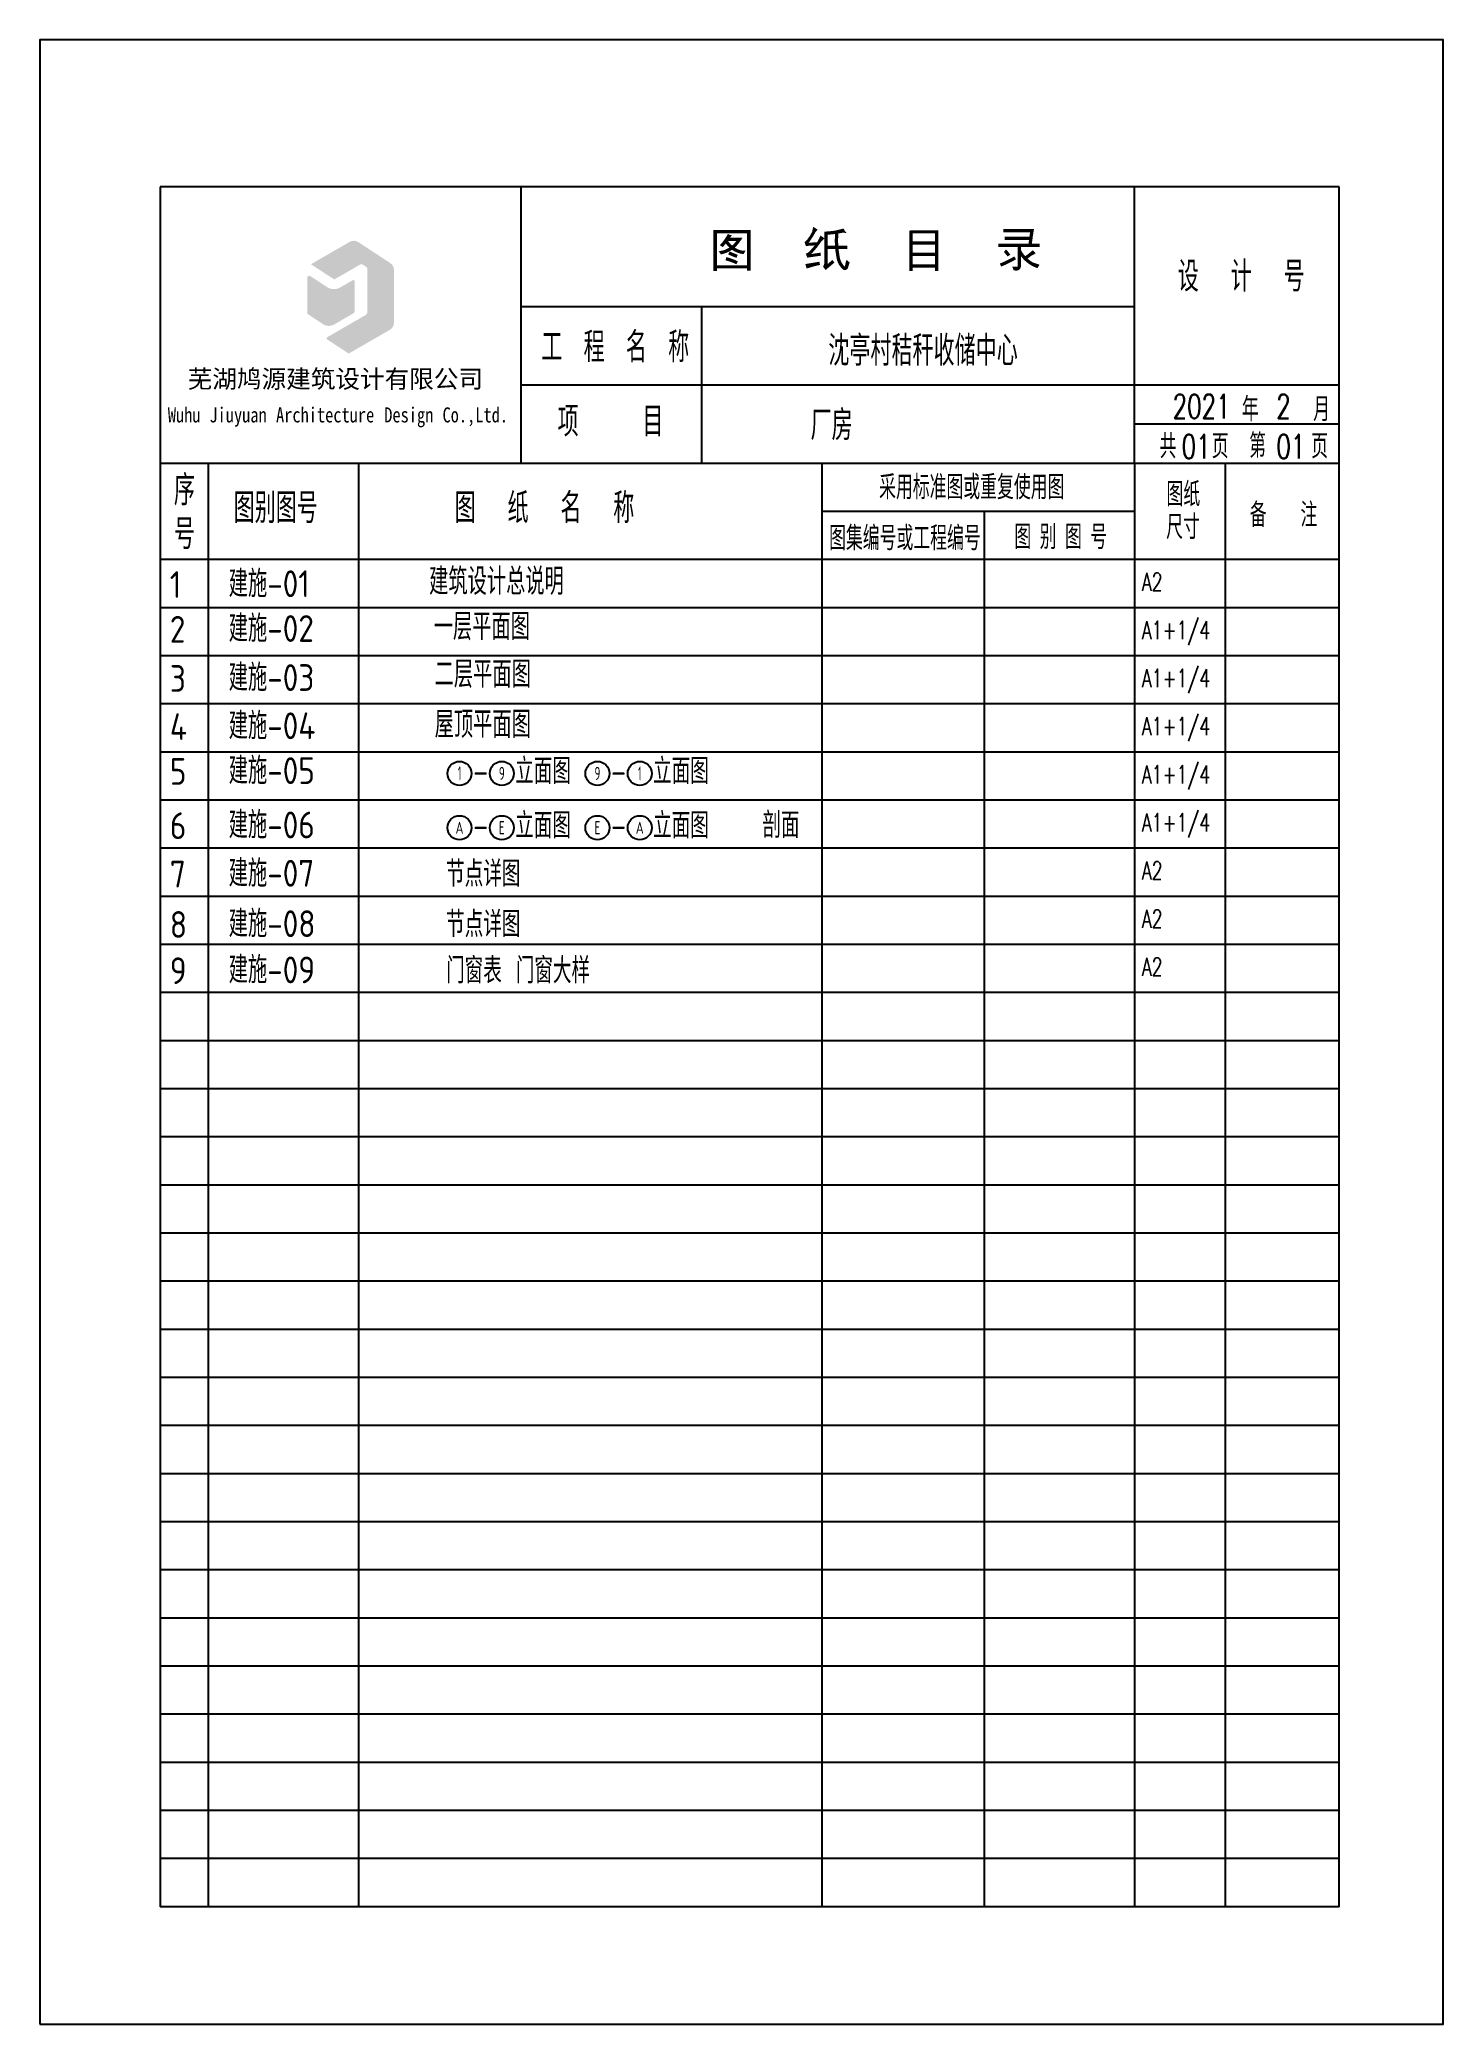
# Model space of a CAD drawing. Extents: x 39560 to 217760, y -140239 to 277665.
# Drawn here: x 41282 to 62282, y 247965 to 277665 of the extents above; entities that cross this region are included whole.
import ezdxf
from ezdxf.enums import TextEntityAlignment as Align

# ---------------------------------------------------------------- set-up
doc = ezdxf.new("R2010")
doc.units = 0
doc.header["$LTSCALE"] = 1000
doc.header["$MEASUREMENT"] = 0
for name, color, linetype in [('PUB_TEXT', 7, 'Continuous'), ('PUB_TITLE', 4, 'Continuous'), ('TK', 3, 'Continuous'), ('TK-TEXT', 4, 'Continuous')]:
    doc.layers.add(name, color=color, linetype=linetype)
doc.styles.add('HZTXT', font='ROMANS.shx', dxfattribs={"width": 0.6, "bigfont": 'HZTXT.shx'})
doc.styles.get("Standard").update_dxf_attribs({"font": 'gbenor.shx', "bigfont": 'gbcbig.shx'})
doc.styles.add('STYLE4', font='', dxfattribs={"width": 0.8})
doc.styles.add('图签2', font='', dxfattribs={"height": 1000})
doc.styles.get('STYLE4').set_extended_font_data('SimSun')
doc.styles.get('图签2').set_extended_font_data('SimSun')

msp = doc.modelspace()

# ---------------------------------------------------------------- texts
for s, height, p in [('1', 400, (43229.24709265388, 269311.0323440987)), ('建施-01', 400, (44109.86706512072, 269322.9649877123)), ('建筑设计总说明', 400, (47108.09754120198, 269357.0977672537)), ('建施-02', 400, (44109.86706512072, 268652.9649877123)), ('一层平面图', 400, (47176.76737878483, 268681.6109677631)), ('2', 400, (43229.24709265388, 268641.0323440987)), ('3', 400, (43229.24709265388, 267906.3645124245)), ('建施-03', 400, (44109.86706512072, 267918.2971560381)), ('二层平面图', 400, (47190.83509515307, 267968.6471260882)), ('建施-04', 400, (44109.86706512072, 267196.9458217838)), ('屋顶平面图', 400, (47190.83509515307, 267216.952827344)), ('4', 400, (43229.24709265388, 267185.0131781703)), ('5', 400, (43229.24709265388, 266514.0149991136)), ('建施-05', 400, (44109.86706512072, 266525.9476427271)), ('立面图', 385.8156028368794, (48396.24086235551, 266524.250658288)), ('立面图', 385.8156028368794, (50459.8853555306, 266524.250658288)), ('-', 400, (47762.9075290222, 266524.250658288)), ('-', 400, (49826.55202219728, 266524.250658288)), ('建施-06', 400, (44109.86706512072, 265713.2031478503)), ('立面图', 385.8156028368794, (48396.24086235551, 265711.5061634111)), ('立面图', 385.8156028368794, (50459.8853555306, 265711.5061634111)), ('剖面', 385.8156028368794, (52093.89118657418, 265718.325350371)), ('6', 400, (43229.24709265388, 265701.2705042367)), ('-', 400, (47762.9075290222, 265711.5061634111)), ('-', 400, (49826.55202219728, 265711.5061634111)), ('7', 400, (43229.24709265388, 264977.7671468999)), ('建施-07', 400, (44109.86706512072, 264989.6997905134)), ('节点详图', 385.8156028368794, (47362.9075290222, 264988.0028060743)), ('建施-08', 400, (44109.86706512072, 264235.7134673803)), ('节点详图', 385.8156028368794, (47362.9075290222, 264234.0164829412)), ('8', 400, (43229.24709265388, 264223.7808237668)), ('9', 400, (43229.24709265388, 263532.1703078445)), ('建施-09', 400, (44109.86706512072, 263544.102951458)), ('门窗表', 385.8156028368794, (47362.9075290222, 263542.4059670189)), ('门窗大样', 385.8156028368794, (48405.46072051156, 263542.4059670189))]:
    msp.add_text(s, height=height).set_placement(p)
for s, height, width, p, p2 in [('1', 210.8564049997338, 0.7619047619051932, (47539.47903957777, 266578.8224557881), (47586.33601846662, 266578.8224557881)), ('9', 197.3832945019755, 0.8580098590960977, (48152.37790802174, 266585.5590110369), (48240.10381668928, 266585.5590110369)), ('9', 197.3832945019755, 0.8580098590960977, (49582.68906786351, 266585.5590110369), (49670.41497653106, 266585.5590110369)), ('1', 210.8564049997338, 0.7619047619051932, (50236.45686608617, 266578.8224557881), (50283.31384497503, 266578.8224557881)), ('A', 179.7228635769742, 1.06666666666691, (47502.99990782986, 265781.6447316226), (47622.81515021453, 265781.6447316226)), ('E', 197.3832945019755, 0.9696969696970023, (48152.37790802174, 265772.8145161601), (48240.10381668928, 265772.8145161601)), ('E', 197.3832945019755, 0.9696969696970023, (49582.68906786351, 265772.8145161601), (49670.41497653106, 265772.8145161601)), ('A', 179.7228635769742, 1.06666666666691, (50199.97773433826, 265781.6447316226), (50319.79297672294, 265781.6447316226))]:
    msp.add_text(s, height=height, dxfattribs=dict(width=width)).set_placement(p, p2, align=Align.FIT)
at = {"layer": 'PUB_TEXT', "style": 'HZTXT', "width": 0.6999999999534339}
for s, height, p in [('沈亭村秸秆收储中心', 450, (53080.97329593182, 272785.3340330096)), ('2021', 360, (58233.65587611462, 271997.0387014398)), ('2', 360, (59782.38091929781, 271997.0387014398)), ('厂房', 450, (52815.03861313092, 271670.3088413691)), ('01', 360, (58368.06127113721, 271396.8469015423)), ('01', 360, (59784.92575631908, 271396.8469015423)), ('A2', 270, (57773.27957833942, 269415.3552051976)), ('A1+1/4', 270, (57773.27957833942, 268695.3552051976)), ('A1+1/4', 270, (57773.27957833943, 267975.3552051976)), ('A1+1/4', 270, (57773.27957833942, 267255.3552051976)), ('A1+1/4', 270, (57773.27957833943, 266535.3552051976)), ('A1+1/4', 270, (57773.27957833942, 265815.3552051976)), ('A2', 270, (57773.27957833942, 265095.3552051976)), ('A2', 270, (57773.27957833942, 264375.3552051976)), ('A2', 270, (57773.27957833942, 263655.3552051976))]:
    msp.add_text(s, height=height, dxfattribs=at).set_placement(p)
at = {"layer": 'PUB_TITLE', "style": '图签2'}
msp.add_text('芜湖鸠源建筑设计有限公司', height=270.0000000000131, dxfattribs=at).set_placement((43496.28595399729, 272453.442243407, -108.0206787666875))
at = {"layer": 'PUB_TITLE', "style": 'STYLE4', "width": 0.800000000046585}
for s, p in [('Wuhu', (43198.87412802188, 271937.2018256172, -108.0206787666875)), ('Jiuyuan', (43821.57683072437, 271937.2018256172, -108.0206787666875)), ('Architecture', (44817.90115504863, 271937.2018256172, -108.0206787666875)), ('Design', (46436.92818207585, 271937.2018256172, -108.0206787666875)), ('Co.,Ltd.', (47308.71196585952, 271937.2018256172, -108.0206787666875))]:
    msp.add_text(s, height=224.9999999999869, dxfattribs=at).set_placement(p)
at = {"layer": 'TK-TEXT', "style": 'HZTXT', "width": 0.6999999999534339}
for s, height, p in [('设', 450, (58309.29609985615, 273895.7999537319)), ('计', 450, (59100.51657229767, 273895.7999537319)), ('号', 450, (59891.73704473826, 273895.7999537319)), ('工', 450, (48787.24622371525, 272838.3448335762)), ('程', 450, (49419.72653867595, 272838.3448335762)), ('名', 450, (50052.20685363666, 272838.3448335762)), ('称', 450, (50684.68716859736, 272838.3448335762)), ('年', 360, (59268.85864489956, 271954.8771393285)), ('项', 450, (49030.34324796277, 271725.2743894314)), ('目', 450, (50297.78419284441, 271725.2743894314)), ('月', 360, (60335.71656118718, 271954.8771393285)), ('共', 360, (58037.93093544769, 271400.2009101584)), ('页', 360, (58819.06564253254, 271400.2009101584)), ('第', 360, (59377.99198143196, 271407.8293825398)), ('页', 360, (60306.36498521746, 271400.2009101584)), ('序', 450, (43289.81145354605, 270697.7037588471)), ('采用标准图或重复使用图', 360, (53841.06636764866, 270786.3749876246)), ('图别图号', 450, (44183.78296633449, 270430.5280762435)), ('图', 450, (47490.36951542983, 270430.5280762435)), ('纸', 450, (48281.58998787135, 270430.5280762435)), ('名', 450, (49072.81046031194, 270430.5280762435)), ('称', 450, (49864.030932753, 270430.5280762435)), ('图纸', 360, (58141.05237157375, 270681.8274231396)), ('尺寸', 360, (58135.83208357787, 270192.0748869473)), ('备', 360, (59385.79906878259, 270372.5566603819)), ('注', 360, (60145.76757271972, 270372.5566603819)), ('号', 450, (43289.81145354605, 270041.3492057083)), ('图集编号或工程编号', 360, (53092.74650317396, 270023.8807425231)), ('图', 360, (55864.70820287394, 270041.6060004632)), ('别', 360, (56243.70032885869, 270041.6060004632)), ('图', 360, (56622.6924548425, 270041.6060004632)), ('号', 360, (57001.68458082678, 270041.6060004632))]:
    msp.add_text(s, height=height, dxfattribs=at).set_placement(p)

# ---------------------------------------------------------------- hatches: boundary and pattern name
at = {"layer": 'PUB_TITLE'}
h = msp.add_hatch(color=256, dxfattribs=at)
edge = h.paths.add_edge_path()
edge.add_ellipse((46459.46449393884, 274219.7090926935), major_axis=(-86.50675712011308, 86.50675712011308), ratio=0.9999999999993953, start_angle=225.0000000001584, end_angle=281.7428642848017)
edge.add_line((46526.55489672872, 274322.0111743353), (46048.19741858554, 274635.721270665))
edge.add_ellipse((45981.10701579566, 274533.4191890233), major_axis=(86.5067571198798, 86.5067571198798), ratio=0.9999999999999561, start_angle=11.74286428484407, end_angle=75.00000000004918)
edge.add_line((45919.93750121782, 274639.3678961463), (45340.45136844378, 274304.8014213993))
edge.add_line((45340.45136844332, 274304.8014213994), (45689.30057562992, 274076.0237323469))
edge.add_line((45689.30057563039, 274076.0237323469), (46080.45575499686, 274301.8572804479))
edge.add_ellipse((46095.74813364039, 274275.3701036674), major_axis=(-21.62668927983864, 21.62668927983864), ratio=0.9999999999998604, start_angle=281.74286428490586, end_angle=345.0000000000724, ccw=False)
edge.add_line((46112.52073433867, 274300.9456240776), (46170.20372313086, 274263.1167266588))
edge.add_ellipse((46153.43112243211, 274237.5412062482), major_axis=(21.62668928035281, 21.62668928035281), ratio=0.9999999999950732, start_angle=314.9999999998098, end_angle=371.74286428465433, ccw=False)
edge.add_line((46184.0158797215, 274237.541206248), (46184.0158797215, 273594.0247193844))
edge.add_ellipse((46122.84636514366, 273594.024719385), major_axis=(43.25337856005787, 43.25337856005787), ratio=0.9999999999983668, start_angle=254.9999999995116, end_angle=314.99999999954844, ccw=False)
edge.add_line((46153.43112243211, 273541.0503658228), (45582.25041265844, 273211.2790292808))
edge.add_ellipse((45591.42583984521, 273195.3867232124), major_axis=(-12.97601356786488, 12.97601356786488), ratio=0.999999999999958, start_angle=-15.00000000053425, end_angle=101.7428642841186)
edge.add_line((45581.36227942689, 273180.0414109664), (45895.84483273199, 272973.8016078933))
edge.add_ellipse((45905.90839315078, 272989.1469201393), major_axis=(12.97601356790717, 12.97601356790716), ratio=0.9999999999998745, start_angle=191.7428642830531, end_angle=254.9999999982502)
edge.add_line((45915.08382033661, 272973.2546140705), (46520.63400851667, 273322.8691782228))
edge.add_ellipse((46459.46449393884, 273428.8178853465), major_axis=(-86.50675712016516, 86.50675712016516), ratio=0.9999999999992196, start_angle=164.9999999999879, end_angle=225.0000000001696)
edge.add_line((46581.80352309498, 273428.8178853468), (46581.80352309451, 274219.7090926937))
h = msp.add_hatch(color=256, dxfattribs=at)
edge = h.paths.add_edge_path()
edge.add_ellipse((45308.96264498739, 273577.4147465462), major_axis=(17.82968051701482, 17.82968051701481), ratio=0.999999999997605, start_angle=135.0000000030264, end_angle=191.7428642877196)
edge.add_line((45295.13481826952, 273556.3295331746), (45524.9317561324, 273405.6271342214))
edge.add_ellipse((45607.89871644892, 273532.1384144469), major_axis=(-106.9780831022609, 106.9780831022609), ratio=0.9999999999999036, start_angle=101.7428642845867, end_angle=164.999999999847)
edge.add_line((45683.54364444839, 273401.1175558158), (45981.1883808031, 273572.9628244729))
edge.add_ellipse((45968.58089280326, 273594.7996342448), major_axis=(-17.82968051701009, 17.82968051701009), ratio=0.9999999999991425, start_angle=164.9999999998612, end_angle=224.9999999999353)
edge.add_line((45993.7958688034, 273594.7996342447), (45993.7958688034, 274049.6198943015))
edge.add_ellipse((45975.44501442986, 274049.6198943018), major_axis=(12.97601356796787, 12.97601356796786), ratio=0.9999999999994912, start_angle=314.9999999999854, end_angle=434.9999999984981)
edge.add_line((45966.26958724309, 274065.5122003704), (45776.15359241108, 273955.7486795772))
edge.add_ellipse((45684.39932054526, 274114.6717402626), major_axis=(-129.7601356798218, 129.7601356798218), ratio=0.9999999999999958, start_angle=101.74286428459169, end_angle=164.9999999997989, ccw=False)
edge.add_line((45583.76371635974, 273961.2186178001), (45331.10501468193, 274126.9139173682))
edge.add_ellipse((45314.33241398318, 274101.3383969579), major_axis=(-21.62668928018265, 21.62668928018265), ratio=0.9999999999994904, start_angle=-78.25713571590823, end_angle=44.94862824278285)
edge.add_line((45283.74766898726, 274101.3658194404), (45283.74766898726, 273577.4147465448))

# ---------------------------------------------------------------- linework, layer by layer
at = {"linetype": 'Continuous'}
for points, const_width in [([(51358.80107685423, 274791.2286894019), (51918.77604898217, 274791.2286894019)], 49.50000000000001), ([(51386.3078677553, 274799.0922292511), (51386.3078677553, 274204.9238047775)], 54), ([(51561.02894574183, 274661.316222424), (51623.78313201724, 274730.1750160948), (51580.5754366765, 274745.5910639868)], 18.19125000000001), ([(51892.21577948949, 274795.6510213706), (51892.21577948949, 274209.6901882621)], 54), ([(52847.27162744117, 274776.6766186351), (52860.54408724478, 274848.6567156609), (52905.10172015347, 274821.1906135603)], 19.69321055625001), ([(52865.28434074263, 274838.2385063848), (52906.04981251818, 274820.2434558534), (52861.49217960949, 274767.2054619662)], 19.69321055625001), ([(52929.75066335651, 274642.1873710532), (52968.62015872833, 274718.9030464135), (52999.90533183294, 274697.1195752546)], 19.69321055625001), ([(53048.25482747157, 274791.777093664), (53048.25482747157, 274265.5756998041)], 49.50000000000001), ([(53174.01356134389, 274794.1007113854), (53303.21419124503, 274827.7722712575), (53325.68354761146, 274788.4887462555)], 19.69321055625001), ([(53226.50567968388, 274790.528579203), (53331.57413297019, 274783.9680478803), (53309.05946440867, 274810.2094804504)], 19.69321055625001), ([(54309.97930691077, 274789.3375605995), (54726.29402422218, 274789.3375605995)], 49.50000000000001), ([(54315.75684063148, 274807.8242105444), (54315.75684063148, 274204.1225572872)], 49.50000000000001), ([(54702.34675797832, 274793.0179881919), (54702.34675797832, 274202.2822280375)], 49.50000000000001), ([(55697.18790085765, 274805.6423697565), (56130.90295877412, 274805.6423697565)], 49.50000000000001), ([(56065.34399339336, 274820.3105096886), (56146.32512456004, 274820.3105096886), (56135.79072575516, 274751.2482868998)], 19.69321055625001), ([(56128.54855542642, 274815.0488305652), (56094.93606066483, 274566.8043473659)], 49.50000000000001), ([(51546.6265331941, 274512.2934255381), (51456.09642904124, 274490.7107737639), (51477.70027671114, 274463.9895163278)], 18.19125000000001), ([(51515.7638936654, 274638.7058033357), (51471.52774880605, 274590.4018941257), (51505.47665228753, 274569.8470096649)], 18.19125000000001), ([(51577.23606520996, 274679.2456936385), (51767.40905941336, 274679.2456936385)], 49.50000000000001), ([(51725.62938476552, 274695.231620149), (51782.75295868015, 274694.915508387), (51757.52047381282, 274656.1773858552)], 18.19125000000001), ([(51770.2879857464, 274497.6516090106), (51827.4115596615, 274497.3354972485), (51802.1790747937, 274458.5973747167)], 18.19125000000001), ([(52755.49311996496, 274576.6836172417), (52737.8406025978, 274630.294509116), (52781.61867900623, 274675.4403629109)], 19.69321055625001), ([(52777.22674685169, 274404.1273951572), (52756.53433412372, 274455.8568988704), (52799.65576646908, 274481.1511174812)], 19.69321055625001), ([(52949.65956138785, 274633.6633720913), (53009.38563050388, 274690.4897866063), (52973.36041222617, 274715.1146257858)], 19.69321055625001), ([(53051.13238070777, 274558.9170240897), (53367.67239067482, 274558.9170240897)], 49.50000000000001), ([(54324.71583968413, 274623.71069901), (54702.34675797832, 274623.71069901)], 49.50000000000001), ([(54328.40031615144, 274454.4031789213), (54689.45200573991, 274454.4031789213)], 49.50000000000001), ([(55625.25502003694, 274585.8269325917), (56240.91822220443, 274585.8269325917)], 49.50000000000001), ([(55720.46051886317, 274693.6210434217), (56109.74582526891, 274693.6210434217)], 49.50000000000001), ([(56131.73276695248, 274505.7220415836), (56168.88464761677, 274470.4934754215), (56096.784248985, 274430.8612807623)], 19.69321055625001), ([(51386.3078677553, 274265.691153333), (51886.43916116667, 274265.691153333)], 49.50000000000001), ([(52765.17716162151, 274246.6050420253), (52749.84039787541, 274299.437986569), (52947.10069113609, 274332.1943827578)], 19.69321055625001), ([(52748.25399414881, 274305.2495747347), (52762.53287764278, 274252.4166301912), (52867.24468993081, 274283.5881242257)], 19.69321055625001), ([(53049.16473296483, 274223.0253017501), (53013.87431388919, 274268.0071511216), (53038.21245502739, 274326.3619827384)], 19.69321055625001), ([(53028.11149711919, 274239.8122448434), (53157.60505434184, 274349.0552974603)], 49.50000000000001), ([(53332.69457997486, 274249.5412828118), (53356.63131914346, 274353.3744139742), (53395.05560286168, 274321.9098637594)], 19.69321055625001), ([(54330.24209668685, 274275.8942434907), (54700.50497744384, 274275.8942434907)], 49.50000000000001), ([(55863.70060605241, 274215.5960980763), (55847.72599764599, 274258.3275272636), (55915.20317928458, 274259.1809597487)], 19.69321055625001), ([(56130.04431556223, 274323.5781672513), (56226.81422936555, 274292.3295151352), (56200.42239308276, 274249.036981798)], 19.69321055625001)]:
    msp.add_lwpolyline(points, dxfattribs=dict(at, const_width=const_width))
at = {"linetype": 'Continuous', "const_width": 49.50000000000001}
for points in [[(51600.89086183032, 274746.7647645608, -0.04760552161258731), (51484.30624551338, 274576.2789257566, 6.807426877653379)], [(53318.7526125611, 274806.1512889116, -0.04007589009354518), (53048.25482747157, 274768.778519812, 1.460155801514414)], [(53206.52483245509, 274777.4031293233, 0.07286127357645535), (53229.54571604414, 274395.0524451644, 0.1572016371932424), (53312.99704838975, 274248.436854355, 0.6022888964056972), (53353.28416679439, 274262.8108186954), (53376.3050503839, 274340.4309188559)], [(51751.26830629178, 274680.9336242304, -0.2291580229123534), (51465.72046465392, 274475.0003193733, -11.45266044518253)], [(51555.05963616504, 274648.2990679542, 0.2368315027576994), (51815.47431360523, 274480.0643420553, -4.419669785221799)], [(51592.44311249361, 274473.3123887816, 0.01445672385929472), (51715.78611136007, 274422.6730855898, -1.288122278615702)], [(55722.57646106335, 274505.5096070906, -0.05117855152000281), (55783.93100398045, 274433.6469435061, 0.5904028705542155)], [(55938.37556122255, 274583.7132093858), (55938.37556122255, 274275.126246617, -0.4775318230788144), (55879.35665599687, 274234.8465885681), (55857.67866109789, 274239.6593843713)], [(55938.73439719167, 274508.7744019791, 0.1924228664952084), (56217.64560419798, 274268.785538813, 1.794362400458899)], [(56033.58151774772, 274399.8292194667, 0.03043925893699859), (56149.99403926369, 274488.7367493277, -0.2439834613318518)], [(51548.51225282729, 274387.2253886302, -0.05191996602772783), (51715.78611136007, 274326.4582709816, 0.2300345029286921)], [(55656.99003374635, 274292.0351086368, 0.03845018129035355), (55877.02101830544, 274399.8292194667, 1.154084446013359)]]:
    msp.add_lwpolyline(points, format="xyb", dxfattribs=at)
at = {"linetype": 'Continuous', "const_width": 45.5625, "flags": 128}
for points in [[(52887.02630067628, 274836.759965038, -0.07529705364325318), (52752.66863385553, 274620.4188240392, 0.5937992677290792)], [(52982.54092954902, 274700.9062091887, -0.0783216921409498), (52774.33684632799, 274442.4192828305, 0.9310875587296689)]]:
    msp.add_lwpolyline(points, format="xyb", dxfattribs=at)
for points in [[(52749.42062065809, 274600.6332965115), (52921.02304711111, 274611.9544165574)], [(52772.75440079824, 274426.6104093362), (52967.9708060805, 274455.0757985513)], [(52747.80171805026, 274269.0855338136), (52952.38905076741, 274316.8728561662)]]:
    msp.add_lwpolyline(points, dxfattribs=at)
for centre in [(47562.9075290222, 266684.250658288), (48196.24086235551, 266684.250658288), (49626.55202219728, 266684.250658288), (50259.8853555306, 266684.250658288), (47562.9075290222, 265871.5061634111), (48196.24086235551, 265871.5061634111), (49626.55202219728, 265871.5061634111), (50259.8853555306, 265871.5061634111)]:
    msp.add_circle(centre, 180)
at = {"layer": 'PUB_TITLE'}
msp.add_lwpolyline([(41282.02803440031, 247964.7599692103), (62282.02803440031, 247964.7599692103), (62282.02803440031, 277664.7599692103), (41282.02803440031, 277664.7599692103)], close=True, dxfattribs=at)
at = {"layer": 'TK', "color": 7}
for p, q in [((60722.02803440031, 275464.7599692103), (43082.02803440031, 275464.7599692103)), ((43082.02803440031, 275464.7599692103), (43082.02803440031, 249724.7599692103)), ((60722.02803440031, 249724.7599692103), (60722.02803440031, 275464.7599692103)), ((60722.02803440031, 249724.7599692103), (43082.02803440031, 249724.7599692103))]:
    msp.add_line(p, q, dxfattribs=at)
at = {"layer": 'TK', "color": 1}
for p, q in [((48482.02400608372, 275464.7599692103), (48482.02400608372, 271324.7599692103)), ((57662.02803440031, 271324.7599692103), (57662.02803440031, 275464.7599692103)), ((57662.02803440031, 273664.7599692103), (48482.02400608372, 273664.7599692103)), ((51182.02400608372, 273664.7599692103), (51182.02400608372, 271324.7599692103)), ((60722.02803440078, 272494.7599692103), (48482.02400608372, 272494.7599692103)), ((60722.02803440031, 271909.7599692103), (57662.02803440031, 271909.7599692103)), ((60722.02803440031, 271324.7599692103), (43082.02803440031, 271324.7599692103)), ((43802.02803440031, 271324.7599692103), (43802.02803440031, 249724.7599692103)), ((46052.02803440031, 271324.7599692103), (46052.02803440031, 249724.7599692103)), ((52982.02803440031, 271324.7599692103), (52982.02803440031, 249724.7599692103)), ((57662.02803440031, 271324.7599692103), (57662.02803440031, 249724.7599692103)), ((59020.11334246502, 271324.7599692103), (59020.11334246502, 249724.7599692103)), ((57662.02803440031, 270604.7599692103), (52982.02803440031, 270604.7599692103)), ((55412.02803440031, 270604.7599692103), (55412.02803440031, 249724.7599692103)), ((60722.02803440031, 269884.7599692103), (43082.02803440031, 269884.7599692103)), ((60722.02803440031, 269164.7599692103), (43082.02803440031, 269164.7599692103)), ((60722.02803440031, 268444.7599692103), (43082.02803440031, 268444.7599692103)), ((60722.02803440031, 267724.7599692103), (43082.02803440031, 267724.7599692103)), ((60722.02803440031, 267004.7599692103), (43082.02803440031, 267004.7599692103)), ((60722.02803440031, 266284.7599692103), (43082.02803440031, 266284.7599692103)), ((60722.02803440031, 265564.7599692103), (43082.02803440031, 265564.7599692103)), ((60722.02803440031, 264844.7599692103), (43082.02803440031, 264844.7599692103)), ((60722.02803440031, 264124.7599692103), (43082.02803440031, 264124.7599692103)), ((60722.02803440031, 263404.7599692103), (43082.02803440031, 263404.7599692103)), ((60722.02803440031, 262684.7599692103), (43082.02803440031, 262684.7599692103)), ((60722.02803440031, 261964.7599692103), (43082.02803440031, 261964.7599692103)), ((60722.02803440031, 261244.7599692103), (43082.02803440031, 261244.7599692103)), ((60722.02803440031, 260524.7599692103), (43082.02803440031, 260524.7599692103)), ((60722.02803440031, 260524.7599692103), (43082.02803440031, 260524.7599692103)), ((60722.02803440031, 259804.7599692103), (43082.02803440031, 259804.7599692103)), ((60722.02803440031, 259084.7599692103), (43082.02803440031, 259084.7599692103)), ((60722.02803440031, 258364.7599692103), (43082.02803440031, 258364.7599692103)), ((60722.02803440031, 257644.7599692103), (43082.02803440031, 257644.7599692103)), ((60722.02803440031, 256924.7599692103), (43082.02803440031, 256924.7599692103)), ((60722.02803440031, 256204.7599692103), (43082.02803440031, 256204.7599692103)), ((60722.02803440031, 255484.7599692103), (43082.02803440031, 255484.7599692103)), ((60722.02803440031, 254764.7599692103), (43082.02803440031, 254764.7599692103)), ((60722.02803440031, 254044.7599692103), (43082.02803440031, 254044.7599692103)), ((60722.02803440031, 253324.7599692103), (43082.02803440031, 253324.7599692103)), ((60722.02803440031, 252604.7599692103), (43082.02803440031, 252604.7599692103)), ((60722.02803440031, 251884.7599692103), (43082.02803440031, 251884.7599692103)), ((60722.02803440031, 251164.7599692103), (43082.02803440031, 251164.7599692103)), ((60722.02803440031, 250444.7599692103), (43082.02803440031, 250444.7599692103))]:
    msp.add_line(p, q, dxfattribs=at)

msp.set_redraw_order([(e.dxf.handle, doc.entitydb.next_handle()) for e in msp.query("TEXT MTEXT ATTDEF DIMENSION ARC_DIMENSION")])  # texts and dimensions are drawn at this point

doc.saveas('drawing.dxf')
